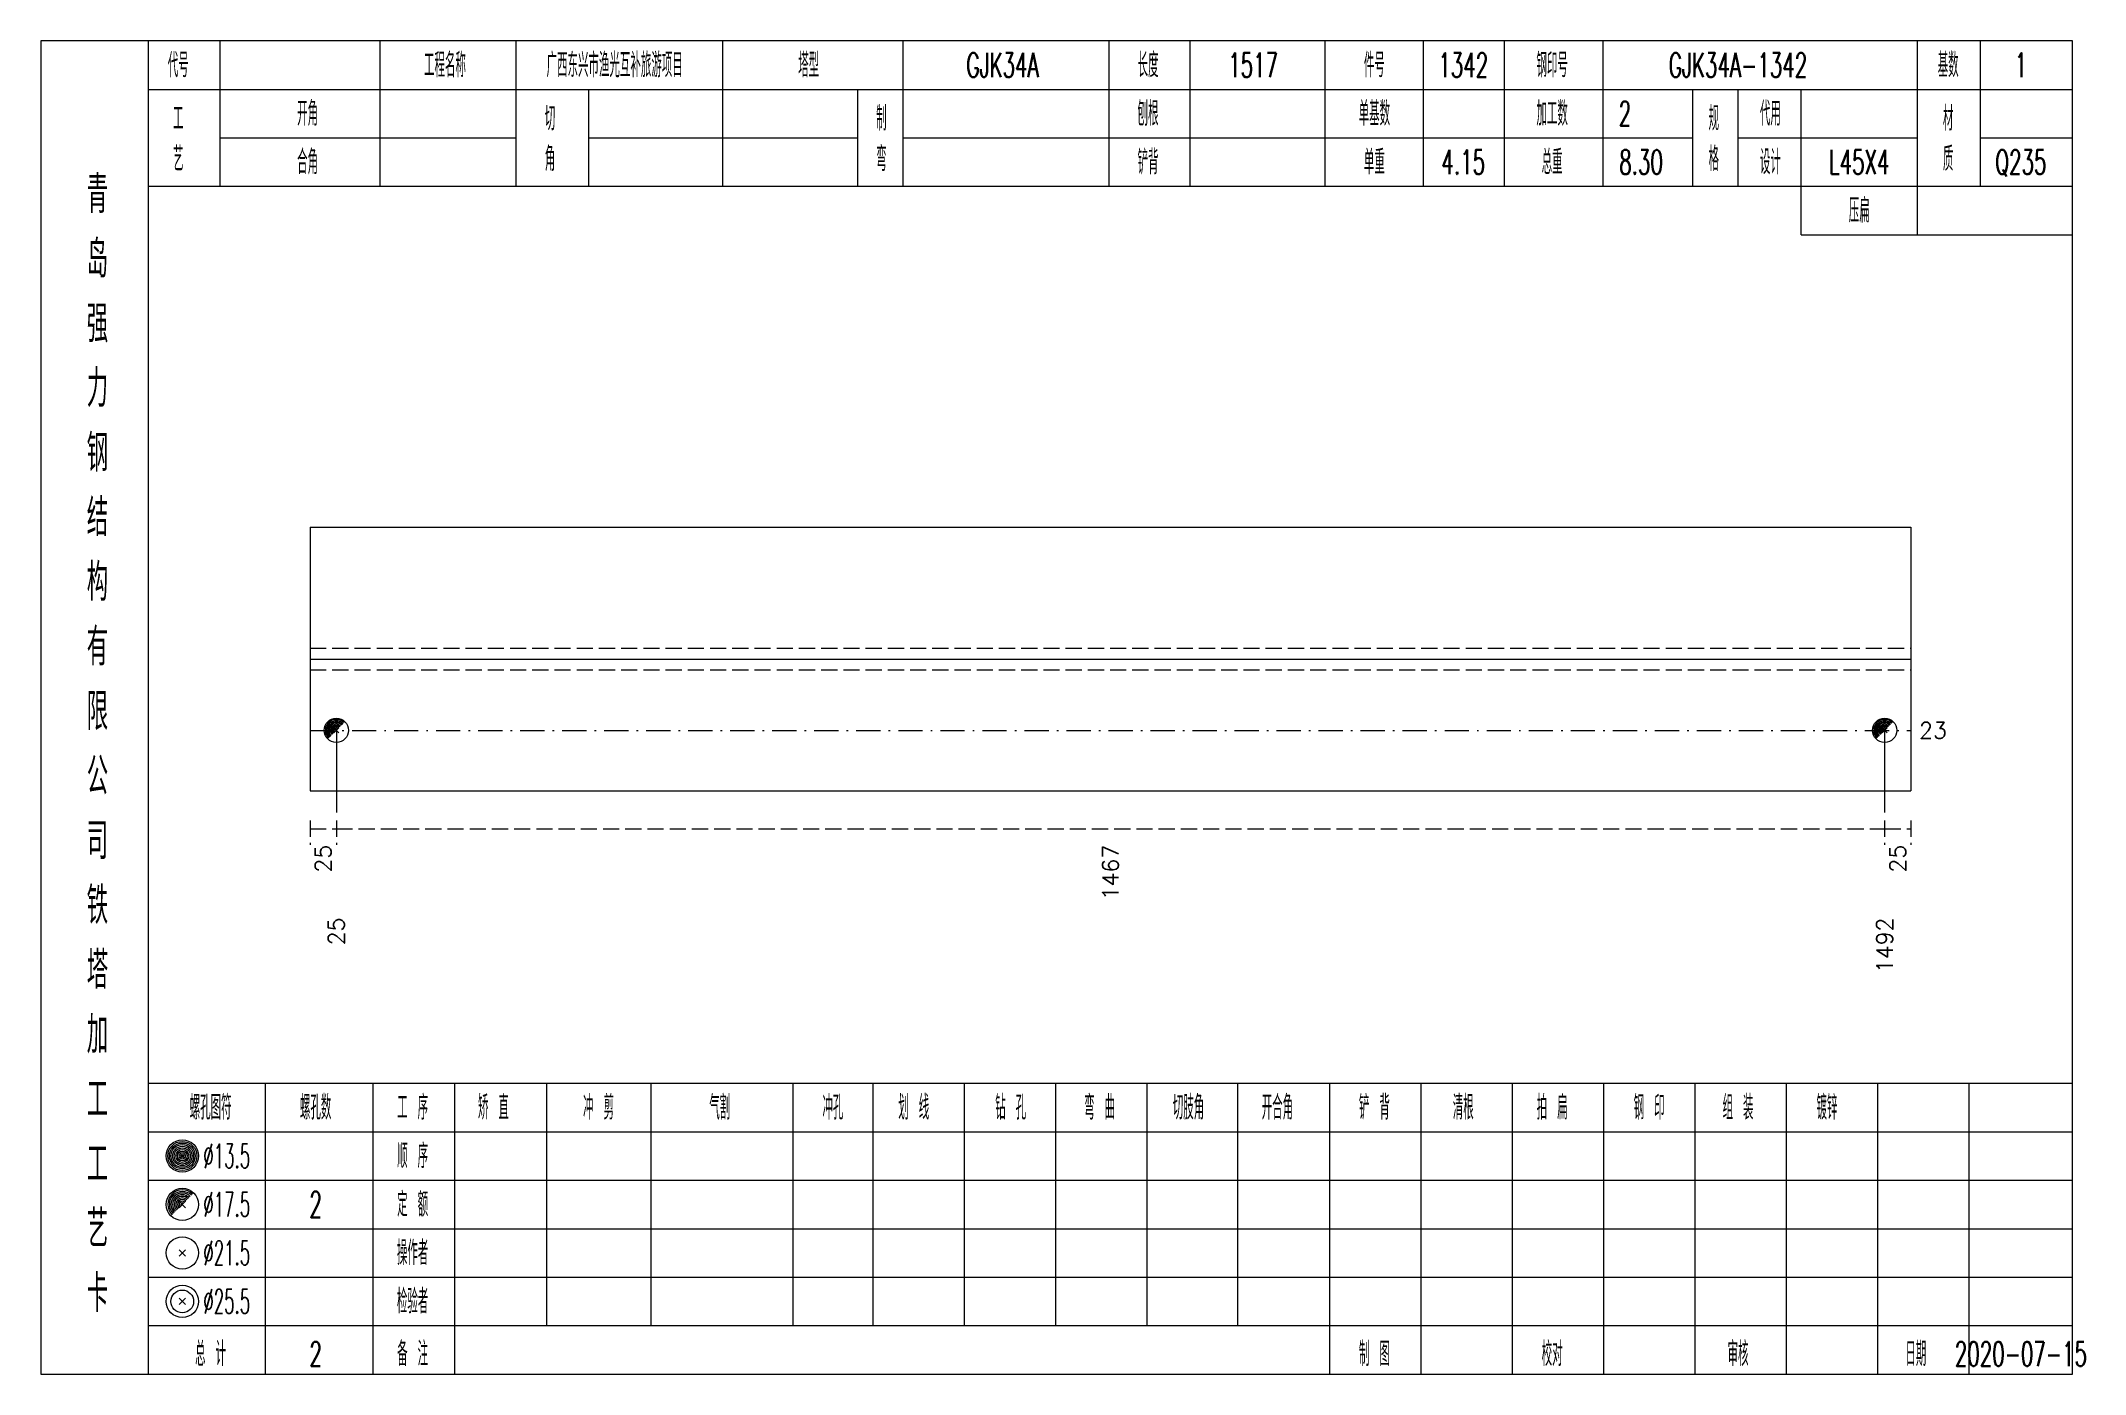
# Model space of a CAD drawing. Extents: x 0 to 2606, y -377 to 6479.
# Drawn here: x 1829.8 to 2082.7, y 175 to 340 of the extents above; entities that cross this region are included whole.
import ezdxf
from ezdxf.enums import TextEntityAlignment as Align

# ---------------------------------------------------------------- set-up
doc = ezdxf.new("R2010")
doc.units = 0
doc.header["$MEASUREMENT"] = 0
doc.linetypes.add('一点画线', pattern=[5.2, 3, -1, 0.2, -1])
doc.linetypes.add('虚线', pattern=[2.75, 2, -0.75])
doc.layers.get('0').update_dxf_attribs({"linetype": 'CONTINUOUS', "lineweight": 25})
doc.layers.add('1', color=7, linetype='CONTINUOUS', lineweight=25)
doc.layers.add('4', color=7, linetype='CONTINUOUS', lineweight=25)
doc.styles.get("Standard").update_dxf_attribs({"font": 'simplex.shx', "width": 0.7, "height": 3, "bigfont": 'gbhzfs.shx'})

msp = doc.modelspace()

# ---------------------------------------------------------------- texts
at = {"color": 7, "linetype": 'Continuous', "lineweight": 13}
msp.add_text('23', height=2, dxfattribs=at).set_placement((2062.2, 254.67), align=Align.MIDDLE_LEFT)
at = {"color": 8, "linetype": 'Continuous', "lineweight": 9}
for s, p in [('25', (1864.73, 240.5)), ('1467', (1962.15, 240.5)), ('25', (2059.57, 240.5))]:
    msp.add_text(s, height=2, rotation=90, dxfattribs=at).set_placement(p, align=Align.MIDDLE_RIGHT)
at = {"layer": '1', "color": 7, "linetype": 'Continuous', "lineweight": 13}
for s, p in [('25', (1866.36, 231.5)), ('1492', (2057.94, 231.5))]:
    msp.add_text(s, height=2, rotation=90, dxfattribs=at).set_placement(p, align=Align.MIDDLE_RIGHT)
at = {"layer": '4', "color": 1, "linetype": 'Continuous', "lineweight": 13}
for s, height, width, p in [('代号', 3, 0.6, (1846.8, 337)), ('工程名称', 3, 0.6, (1879.8, 337)), ('广西东兴市渔光互补旅游项目', 3, 0.6, (1900.8, 337)), ('塔型', 3, 0.6, (1924.8, 337)), ('GJK34A', 3, 0.6, (1948.8, 337)), ('长度', 3, 0.6, (1966.8, 337)), ('1517', 3, 0.6, (1979.8, 337)), ('件号', 3, 0.6, (1994.8, 337)), ('1342', 3, 0.6, (2005.8, 337)), ('钢印号', 3, 0.6, (2016.8, 337)), ('GJK34A-1342', 3, 0.6, (2039.8, 337)), ('基数', 3, 0.6, (2065.8, 337)), ('1', 3, 0.6, (2074.8, 337)), ('工', 3, 0.6, (1846.8, 330.4)), ('开角', 3, 0.6, (1862.8, 331)), ('切', 3, 0.6, (1892.8, 330.4)), ('制', 3, 0.6, (1933.8, 330.4)), ('刨根', 3, 0.6, (1966.8, 331)), ('单基数', 3, 0.6, (1994.8, 331)), ('加工数', 3, 0.6, (2016.8, 331)), ('2', 3, 0.6, (2025.8, 331)), ('规', 3, 0.6, (2036.8, 330.4)), ('代用', 3, 0.6, (2043.8, 331)), ('材', 3, 0.6, (2065.8, 330.4)), ('艺', 3, 0.6, (1846.8, 325.4)), ('合角', 3, 0.6, (1862.8, 325)), ('角', 3, 0.6, (1892.8, 325.4)), ('弯', 3, 0.6, (1933.8, 325.4)), ('铲背', 3, 0.6, (1966.8, 325)), ('单重', 3, 0.6, (1994.8, 325)), ('4.15', 3, 0.6, (2005.8, 325)), ('总重', 3, 0.6, (2016.8, 325)), ('8.30', 3, 0.6, (2027.8, 325)), ('格', 3, 0.6, (2036.8, 325.4)), ('设计', 3, 0.6, (2043.8, 325)), ('L45X4', 3, 0.6, (2054.8, 325)), ('质', 3, 0.6, (2065.8, 325.4)), ('Q235', 3, 0.6, (2074.8, 325)), ('青', 4.6, 0.8, (1836.8, 321)), ('压扁', 3, 0.6, (2054.8, 319)), ('岛', 4.6, 0.8, (1836.8, 313)), ('强', 4.6, 0.8, (1836.8, 305)), ('力', 4.6, 0.8, (1836.8, 297)), ('钢', 4.6, 0.8, (1836.8, 289)), ('结', 4.6, 0.8, (1836.8, 281)), ('构', 4.6, 0.8, (1836.8, 273)), ('有', 4.6, 0.8, (1836.8, 265)), ('限', 4.6, 0.8, (1836.8, 257)), ('公', 4.6, 0.8, (1836.8, 249)), ('司', 4.6, 0.8, (1836.8, 241)), ('铁', 4.6, 0.8, (1836.8, 233)), ('塔', 4.6, 0.8, (1836.8, 225)), ('加', 4.6, 0.8, (1836.8, 217)), ('工', 4.6, 0.8, (1836.8, 209)), ('螺孔图符', 3, 0.6, (1850.8, 208)), ('螺孔数', 3, 0.6, (1863.8, 208)), ('工 序', 3, 0.6, (1875.8, 208)), ('矫 直', 3, 0.6, (1885.8, 208)), ('冲 剪', 3, 0.6, (1898.8, 208)), ('气割', 3, 0.6, (1913.8, 208)), ('冲孔', 3, 0.6, (1927.8, 208)), ('划 线', 3, 0.6, (1937.8, 208)), ('钻 孔', 3, 0.6, (1949.8, 208)), ('弯 曲', 3, 0.6, (1960.8, 208)), ('切肢角', 3, 0.6, (1971.8, 208)), ('开合角', 3, 0.6, (1982.8, 208)), ('铲 背', 3, 0.6, (1994.8, 208)), ('清根', 3, 0.6, (2005.8, 208)), ('拍 扁', 3, 0.6, (2016.8, 208)), ('钢 印', 3, 0.6, (2028.8, 208)), ('组 装', 3, 0.6, (2039.8, 208)), ('镀锌', 3, 0.6, (2050.8, 208)), ('工', 4.6, 0.8, (1836.8, 201)), ('%%C13.5', 3, 0.5, (1852.8, 202)), ('顺 序', 3, 0.6, (1875.8, 202)), ('%%C17.5', 3, 0.5, (1852.8, 196)), ('2', 3.2, 0.6, (1863.8, 196)), ('定 额', 3, 0.6, (1875.8, 196)), ('艺', 4.6, 0.8, (1836.8, 193)), ('%%C21.5', 3, 0.5, (1852.8, 190)), ('操作者', 3, 0.6, (1875.8, 190)), ('卡', 4.6, 0.8, (1836.8, 185)), ('%%C25.5', 3, 0.5, (1852.8, 184)), ('检验者', 3, 0.6, (1875.8, 184)), ('总 计', 3, 0.6, (1850.8, 177.5)), ('2', 3, 0.6, (1863.8, 177.5)), ('备 注', 3, 0.6, (1875.8, 177.5)), ('制 图', 3, 0.6, (1994.8, 177.5)), ('校对', 3, 0.6, (2016.8, 177.5)), ('审核', 3, 0.6, (2039.8, 177.5)), ('日期', 3, 0.6, (2061.8, 177.5)), ('2020-07-15', 3, 0.6, (2074.8, 177.5))]:
    msp.add_text(s, height=height, dxfattribs=dict(at, width=width)).set_placement(p, align=Align.MIDDLE_CENTER)

# ---------------------------------------------------------------- linework, layer by layer
at = {"color": 7, "linetype": 'Continuous', "lineweight": 18}
for p, q in [((1863.1, 279.83), (1863.1, 247.17)), ((1863.1, 279.83), (2061.2, 279.83)), ((2061.2, 279.83), (2061.2, 247.17)), ((1863.1, 263.5), (2061.2, 263.5))]:
    msp.add_line(p, q, dxfattribs=at)
at = {"color": 1, "linetype": '虚线', "lineweight": 18}
for p, q in [((1863.1, 264.83), (2061.2, 264.83)), ((1863.1, 262.17), (2061.2, 262.17))]:
    msp.add_line(p, q, dxfattribs=at)
at = {"color": 3, "linetype": '一点画线', "lineweight": 13}
msp.add_line((1863.1, 254.67), (2061.2, 254.67), dxfattribs=at)
at = {"color": 7, "linetype": 'Continuous', "lineweight": 13}
for p, q in [((1866.36, 254.67), (1866.36, 244.5)), ((2057.94, 254.67), (2057.94, 244.5))]:
    msp.add_line(p, q, dxfattribs=at)
at = {"color": 8, "linetype": '虚线', "lineweight": 9}
for p, q in [((1863.1, 243.5), (1863.1, 240.5)), ((1866.36, 243.5), (1866.36, 240.5)), ((1866.36, 243.5), (1866.36, 240.5)), ((2057.94, 243.5), (2057.94, 240.5)), ((2057.94, 243.5), (2057.94, 240.5)), ((2061.2, 243.5), (2061.2, 240.5)), ((1863.1, 242.5), (1866.36, 242.5)), ((1866.36, 242.5), (2057.94, 242.5)), ((2057.94, 242.5), (2061.2, 242.5))]:
    msp.add_line(p, q, dxfattribs=at)
at = {"layer": '1', "color": 7, "linetype": 'Continuous', "lineweight": 0}
for p, q in [((1866.06, 254.37), (1866.66, 254.97)), ((1866.06, 254.97), (1866.66, 254.37)), ((2057.64, 254.37), (2058.24, 254.97)), ((2057.64, 254.97), (2058.24, 254.37))]:
    msp.add_line(p, q, dxfattribs=at)
at = {"layer": '1', "color": 7, "linetype": 'Continuous', "lineweight": 18}
msp.add_line((1863.1, 247.17), (2061.2, 247.17), dxfattribs=at)
at = {"layer": '1', "color": 7, "linetype": 'Continuous', "lineweight": 13}
for centre in [(1866.36, 254.67), (2057.94, 254.67)]:
    msp.add_circle(centre, 1.5, dxfattribs=at)
for centre, radius in [((1866.36, 254.67), 1.35), ((1866.36, 254.67), 1.2), ((1866.36, 254.67), 1.05), ((1866.36, 254.67), 0.9), ((2057.94, 254.67), 1.35), ((2057.94, 254.67), 1.2), ((2057.94, 254.67), 1.05), ((2057.94, 254.67), 0.9), ((1866.36, 254.67), 0.75), ((1866.36, 254.67), 0.6), ((1866.36, 254.67), 0.45), ((1866.36, 254.67), 0.3), ((1866.36, 254.67), 0.15), ((2057.94, 254.67), 0.75), ((2057.94, 254.67), 0.6), ((2057.94, 254.67), 0.45), ((2057.94, 254.67), 0.3), ((2057.94, 254.67), 0.15)]:
    msp.add_arc(centre, radius, 45, 225, dxfattribs=at)
at = {"layer": '4', "color": 1, "linetype": 'Continuous', "lineweight": 18}
for p, q in [((1843.1, 175), (1843.1, 340)), ((1852, 322), (1852, 340)), ((1871.8, 322), (1871.8, 340)), ((1888.6, 322), (1888.6, 340)), ((1914.2, 322), (1914.2, 340)), ((1936.5, 322), (1936.5, 340)), ((1962, 322), (1962, 340)), ((1972, 322), (1972, 340)), ((1988.7, 322), (1988.7, 340)), ((2000.9, 322), (2000.9, 340)), ((2010.9, 322), (2010.9, 340)), ((2023.1, 322), (2023.1, 340)), ((2062, 316), (2062, 340)), ((2069.8, 322), (2069.8, 340)), ((1843.1, 334), (2081.2, 334)), ((1897.6, 322), (1897.6, 334)), ((1930.9, 322), (1930.9, 334)), ((2034.2, 322), (2034.2, 334)), ((2039.8, 322), (2039.8, 334)), ((2047.6, 316), (2047.6, 334)), ((1852, 328), (1888.6, 328)), ((1897.6, 328), (1930.9, 328)), ((1936.5, 328), (2034.2, 328)), ((2039.8, 328), (2062, 328)), ((2069.8, 328), (2081.2, 328)), ((1843.1, 322), (2081.2, 322)), ((2047.6, 316), (2081.2, 316)), ((1843.1, 211), (2081.2, 211)), ((1857.6, 175), (1857.6, 211)), ((1870.9, 175), (1870.9, 211)), ((1881, 175), (1881, 211)), ((1892.4, 181), (1892.4, 211)), ((1905.3, 181), (1905.3, 211)), ((1922.9, 181), (1922.9, 211)), ((1932.8, 181), (1932.8, 211)), ((1944.1, 181), (1944.1, 211)), ((1955.4, 181), (1955.4, 211)), ((1966.7, 181), (1966.7, 211)), ((1977.9, 181), (1977.9, 211)), ((1989.3, 181), (1989.3, 211)), ((2000.6, 181), (2000.6, 211)), ((2011.9, 181), (2011.9, 211)), ((2023.2, 181), (2023.2, 211)), ((2034.5, 181), (2034.5, 211)), ((2045.8, 181), (2045.8, 211)), ((2057.1, 181), (2057.1, 211)), ((2068.4, 181), (2068.4, 211)), ((1843.1, 205), (2081.2, 205)), ((1843.1, 199), (2081.2, 199)), ((1843.1, 193), (2081.2, 193)), ((1843.1, 187), (2081.2, 187)), ((1843.1, 181), (2081.2, 181)), ((1989.3, 175), (1989.3, 181)), ((2000.6, 175), (2000.6, 181)), ((2011.9, 175), (2011.9, 181)), ((2023.2, 175), (2023.2, 181)), ((2034.5, 175), (2034.5, 181)), ((2045.8, 175), (2045.8, 181)), ((2057.1, 175), (2057.1, 181)), ((2068.4, 175), (2068.4, 181))]:
    msp.add_line(p, q, dxfattribs=at)
at = {"layer": '4', "color": 7, "linetype": 'Continuous', "lineweight": 13}
for p, q in [((1847.1, 201.8), (1847.5, 202.2)), ((1847.5, 201.8), (1847.1, 202.2)), ((1846.9, 189.6), (1847.7, 190.4)), ((1847.7, 189.6), (1846.9, 190.4)), ((1846.9, 183.6), (1847.7, 184.4)), ((1847.7, 183.6), (1846.9, 184.4))]:
    msp.add_line(p, q, dxfattribs=at)
at = {"layer": '4', "color": 7, "linetype": 'Continuous', "lineweight": 0}
for p, q in [((1846.9, 195.6), (1847.7, 196.4)), ((1846.9, 196.4), (1847.7, 195.6))]:
    msp.add_line(p, q, dxfattribs=at)
at = {"layer": '4', "color": 1, "linetype": 'Continuous', "lineweight": 18}
msp.add_lwpolyline([(1829.8, 340), (1829.8, 175), (2081.2, 175), (2081.2, 340)], close=True, dxfattribs=at)
at = {"layer": '4', "color": 7, "linetype": 'Continuous', "lineweight": 13}
for centre, radius in [((1847.3, 202), 2), ((1847.3, 202), 1.8), ((1847.3, 202), 1.6), ((1847.3, 202), 1.4), ((1847.3, 202), 1.2), ((1847.3, 202), 1), ((1847.3, 202), 0.8), ((1847.3, 202), 0.6), ((1847.3, 202), 0.4), ((1847.3, 202), 0.2), ((1847.3, 196), 2), ((1847.3, 190), 2), ((1847.3, 184), 2), ((1847.3, 184), 1.4)]:
    msp.add_circle(centre, radius, dxfattribs=at)
for radius in [1.8, 1.6, 1.4, 1.2, 1, 0.8, 0.6, 0.4, 0.2]:
    msp.add_arc((1847.3, 196), radius, 45, 225, dxfattribs=at)

msp.set_redraw_order([(e.dxf.handle, doc.entitydb.next_handle()) for e in msp.query("TEXT MTEXT ATTDEF DIMENSION ARC_DIMENSION")])  # texts and dimensions are drawn at this point

doc.saveas('drawing.dxf')
